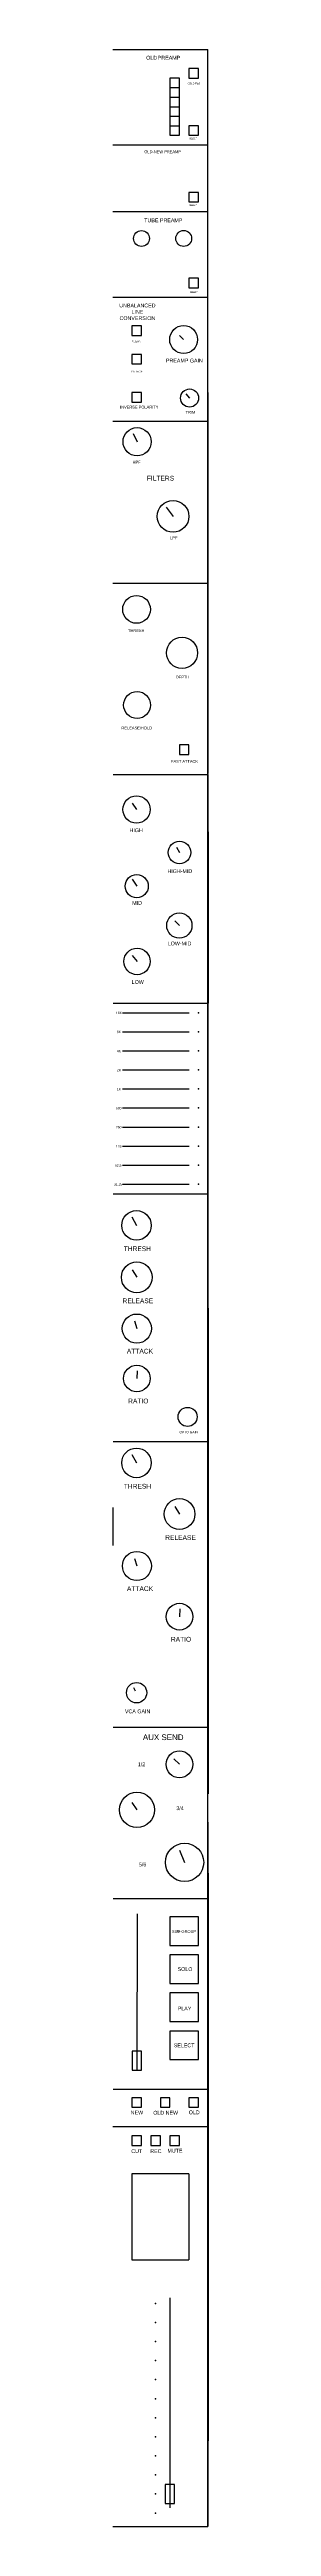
# Model space of a CAD drawing. Header units: inches. Extents: x 0 to 1600, y -1400 to 2600.
# Drawn here: x 700 to 800, y -1400 to 1200 of the extents above; entities that cross this region are included whole.
import ezdxf

# ---------------------------------------------------------------- set-up
doc = ezdxf.new("R2010")
doc.units = ezdxf.units.IN
doc.header["$MEASUREMENT"] = 0
doc.layers.get('0').update_dxf_attribs({"lineweight": 25, "true_color": 0xffffff})
doc.styles.add('textstyle100', font='')
doc.styles.add('textstyle117', font='')
doc.styles.add('textstyle132', font='')
doc.styles.add('textstyle150', font='')
doc.styles.add('textstyle166', font='')
doc.styles.add('textstyle17', font='')
doc.styles.add('textstyle182', font='')
doc.styles.add('textstyle214', font='')
doc.styles.add('textstyle229', font='')
doc.styles.add('textstyle246', font='')
doc.styles.add('textstyle261', font='')
doc.styles.add('textstyle278', font='')
doc.styles.add('textstyle293', font='')
doc.styles.add('textstyle310', font='')
doc.styles.add('textstyle325', font='')
doc.styles.add('textstyle341', font='')
doc.styles.add('textstyle357', font='')
doc.styles.add('textstyle373', font='')
doc.styles.add('textstyle38', font='')
doc.styles.add('textstyle388', font='')
doc.styles.add('textstyle404', font='')
doc.styles.add('textstyle421', font='')
doc.styles.add('textstyle436', font='')
doc.styles.add('textstyle453', font='')
doc.styles.add('textstyle469', font='')
doc.styles.add('textstyle485', font='')
doc.styles.add('textstyle49', font='')
doc.styles.add('textstyle501', font='')
doc.styles.add('textstyle517', font='')
doc.styles.add('textstyle533', font='')
doc.styles.add('textstyle549', font='')
doc.styles.add('textstyle565', font='')
doc.styles.add('textstyle581', font='')
doc.styles.add('textstyle597', font='')
doc.styles.add('textstyle6', font='')
doc.styles.add('textstyle613', font='')
doc.styles.add('textstyle628', font='')
doc.styles.add('textstyle645', font='')
doc.styles.add('textstyle661', font='')
doc.styles.add('textstyle677', font='')
doc.styles.add('textstyle693', font='')
doc.styles.add('textstyle70', font='')
doc.styles.add('textstyle710', font='')
doc.styles.add('textstyle725', font='')
doc.styles.add('textstyle741', font='')
doc.styles.add('textstyle756', font='')
doc.styles.add('textstyle773', font='')
doc.styles.add('textstyle790', font='')
doc.styles.add('textstyle806', font='')
doc.styles.add('textstyle822', font='')
doc.styles.add('textstyle837', font='')
doc.styles.add('textstyle85', font='')
doc.styles.add('textstyle853', font='')
doc.styles.add('textstyle869', font='')
doc.styles.add('textstyle885', font='')
doc.styles.add('textstyle900', font='')
doc.styles.add('textstyle921', font='')
doc.styles.add('textstyle937', font='')
doc.styles.add('textstyle954', font='')
doc.styles.get('textstyle100').set_extended_font_data('Liberation Sans')
doc.styles.get('textstyle117').set_extended_font_data('Liberation Sans')
doc.styles.get('textstyle132').set_extended_font_data('Liberation Sans')
doc.styles.get('textstyle150').set_extended_font_data('Liberation Sans')
doc.styles.get('textstyle166').set_extended_font_data('Liberation Sans')
doc.styles.get('textstyle17').set_extended_font_data('Liberation Sans')
doc.styles.get('textstyle182').set_extended_font_data('Liberation Sans')
doc.styles.get('textstyle214').set_extended_font_data('Liberation Sans')
doc.styles.get('textstyle229').set_extended_font_data('Liberation Sans')
doc.styles.get('textstyle246').set_extended_font_data('Liberation Sans')
doc.styles.get('textstyle261').set_extended_font_data('Liberation Sans')
doc.styles.get('textstyle278').set_extended_font_data('Liberation Sans')
doc.styles.get('textstyle293').set_extended_font_data('Liberation Sans')
doc.styles.get('textstyle310').set_extended_font_data('Liberation Sans')
doc.styles.get('textstyle325').set_extended_font_data('Liberation Sans')
doc.styles.get('textstyle341').set_extended_font_data('Liberation Sans')
doc.styles.get('textstyle357').set_extended_font_data('Liberation Sans')
doc.styles.get('textstyle373').set_extended_font_data('Liberation Sans')
doc.styles.get('textstyle38').set_extended_font_data('Liberation Sans')
doc.styles.get('textstyle388').set_extended_font_data('Liberation Sans')
doc.styles.get('textstyle404').set_extended_font_data('Liberation Sans')
doc.styles.get('textstyle421').set_extended_font_data('Liberation Sans')
doc.styles.get('textstyle436').set_extended_font_data('Liberation Sans')
doc.styles.get('textstyle453').set_extended_font_data('Liberation Sans')
doc.styles.get('textstyle469').set_extended_font_data('Liberation Sans')
doc.styles.get('textstyle485').set_extended_font_data('Liberation Sans')
doc.styles.get('textstyle49').set_extended_font_data('Liberation Sans')
doc.styles.get('textstyle501').set_extended_font_data('Liberation Sans')
doc.styles.get('textstyle517').set_extended_font_data('Liberation Sans')
doc.styles.get('textstyle533').set_extended_font_data('Liberation Sans')
doc.styles.get('textstyle549').set_extended_font_data('Liberation Sans')
doc.styles.get('textstyle565').set_extended_font_data('Liberation Sans')
doc.styles.get('textstyle581').set_extended_font_data('Liberation Sans')
doc.styles.get('textstyle597').set_extended_font_data('Liberation Sans')
doc.styles.get('textstyle6').set_extended_font_data('Liberation Sans')
doc.styles.get('textstyle613').set_extended_font_data('Liberation Sans')
doc.styles.get('textstyle628').set_extended_font_data('Liberation Sans')
doc.styles.get('textstyle645').set_extended_font_data('Liberation Sans')
doc.styles.get('textstyle661').set_extended_font_data('Liberation Sans')
doc.styles.get('textstyle677').set_extended_font_data('Liberation Sans')
doc.styles.get('textstyle693').set_extended_font_data('Liberation Sans')
doc.styles.get('textstyle70').set_extended_font_data('Liberation Sans')
doc.styles.get('textstyle710').set_extended_font_data('Liberation Sans')
doc.styles.get('textstyle725').set_extended_font_data('Liberation Sans')
doc.styles.get('textstyle741').set_extended_font_data('Liberation Sans')
doc.styles.get('textstyle756').set_extended_font_data('Liberation Sans')
doc.styles.get('textstyle773').set_extended_font_data('Liberation Sans')
doc.styles.get('textstyle790').set_extended_font_data('Liberation Sans')
doc.styles.get('textstyle806').set_extended_font_data('Liberation Sans')
doc.styles.get('textstyle822').set_extended_font_data('Liberation Sans')
doc.styles.get('textstyle837').set_extended_font_data('Liberation Sans')
doc.styles.get('textstyle85').set_extended_font_data('Liberation Sans')
doc.styles.get('textstyle853').set_extended_font_data('Liberation Sans')
doc.styles.get('textstyle869').set_extended_font_data('Liberation Sans')
doc.styles.get('textstyle885').set_extended_font_data('Liberation Sans')
doc.styles.get('textstyle900').set_extended_font_data('Liberation Sans')
doc.styles.get('textstyle921').set_extended_font_data('Liberation Sans')
doc.styles.get('textstyle937').set_extended_font_data('Liberation Sans')
doc.styles.get('textstyle954').set_extended_font_data('Liberation Sans')

msp = doc.modelspace()

# ---------------------------------------------------------------- linework, layer by layer
for p, q in [((700.2, 1200), (750.2, 1200)), ((750.2, 1200), (800.2, 1200)), ((800.2, 1100), (800.2, 1200)), ((800.2, -1400), (800.2, 1200)), ((760.2, 1170), (760.2, 1110)), ((770.2, 1170), (760.2, 1170)), ((770.2, 1110), (770.2, 1170)), ((780.2, 1180), (780.2, 1170)), ((790.2, 1180), (780.2, 1180)), ((780.2, 1170), (790.2, 1170)), ((790.2, 1170), (790.2, 1180)), ((760.2, 1160), (770.2, 1160)), ((760.2, 1150), (770.2, 1150)), ((760.2, 1140), (770.2, 1140)), ((760.2, 1130), (770.2, 1130)), ((760.2, 1120), (770.2, 1120)), ((780.2, 1120), (780.2, 1110)), ((790.2, 1120), (780.2, 1120)), ((790.2, 1110), (790.2, 1120)), ((700.2, 1100), (750.2, 1100)), ((750.2, 1100), (800.2, 1100)), ((760.2, 1110), (770.2, 1110)), ((780.2, 1110), (790.2, 1110)), ((800.2, 1030), (800.2, 1100)), ((780.2, 1050), (780.2, 1040)), ((790.2, 1050), (780.2, 1050)), ((780.2, 1040), (790.2, 1040)), ((790.2, 1040), (790.2, 1050)), ((700.2, 1030), (750.2, 1030)), ((750.2, 1030), (800.2, 1030)), ((800.2, 1000), (800.2, 1030)), ((800.2, 940), (800.2, 1000)), ((700.2, 940), (750.2, 940)), ((750.2, 940), (800.2, 940)), ((780.2, 960), (780.2, 950)), ((790.2, 960), (780.2, 960)), ((780.2, 950), (790.2, 950)), ((790.2, 950), (790.2, 960)), ((800.2, 840), (800.2, 940)), ((720.2, 910), (720.2, 900)), ((730.2, 910), (720.2, 910)), ((730.2, 900), (730.2, 910)), ((720.2, 900), (730.2, 900)), ((770.2, 900), (774.6, 895.6)), ((720.2, 880), (720.2, 870)), ((730.2, 880), (720.2, 880)), ((720.2, 870), (730.2, 870)), ((730.2, 870), (730.2, 880)), ((720.2, 840), (720.2, 830)), ((730.2, 840), (720.2, 840)), ((730.2, 830), (730.2, 840)), ((776.8, 838.7), (780.9, 834.2)), ((800.2, 840), (800.2, 440)), ((700.2, 810), (800.2, 810)), ((720.2, 830), (730.2, 830)), ((721.4, 797.1), (725.6, 788.3)), ((756.2, 719.7), (763.5, 710)), ((700.2, 640), (750.2, 640)), ((750.2, 640), (800.2, 640)), ((770.2, 470), (770.2, 460)), ((780.2, 470), (770.2, 470)), ((780.2, 460), (780.2, 470)), ((770.2, 460), (780.2, 460)), ((700.3, 439), (750.3, 439)), ((750.3, 439), (800.2, 439)), ((800.3, 379), (800.3, 439)), ((720.3, 409), (725, 402.3)), ((800.3, 379), (800.3, 199)), ((767.1, 362.6), (770.3, 357.1)), ((720.3, 329), (725.2, 321.8)), ((765.2, 285.4), (770.1, 280.5)), ((720.3, 249), (725.5, 242.8)), ((700.3, 199), (750.3, 199)), ((710.3, 189), (740.3, 189)), ((740.3, 189), (780.3, 189)), ((750.3, 199), (800.2, 199)), ((800.3, -1), (800.3, 199)), ((710.3, 169), (740.3, 169)), ((740.3, 169), (780.3, 169)), ((710.3, 149), (740.3, 149)), ((740.3, 149), (780.3, 149)), ((710.3, 129), (740.3, 129)), ((710.3, 109), (740.3, 109)), ((740.3, 129), (780.3, 129)), ((740.3, 109), (780.3, 109)), ((710.3, 89), (740.3, 89)), ((740.3, 89), (780.3, 89)), ((710.3, 69), (740.3, 69)), ((740.3, 69), (780.3, 69)), ((710.3, 49), (740.3, 49)), ((710.3, 29), (740.3, 29)), ((740.3, 49), (780.3, 49)), ((740.3, 29), (780.3, 29)), ((710.3, 9), (740.3, 9)), ((740.3, 9), (780.3, 9)), ((700.3, -1), (750.3, -1)), ((700.3, -1), (750.3, -1)), ((719.9, -25.3), (724.9, -34.3)), ((750.3, -1), (750.3, -1)), ((750.3, -1), (800.2, -1)), ((800.3, -81), (800.3, -1)), ((720.3, -81), (725.3, -88.8)), ((800.3, -111), (800.3, -81)), ((800.3, -121), (800.3, -101)), ((800.3, -121), (800.3, -451)), ((722.7, -134.5), (725.3, -142.6)), ((725.8, -186.8), (725.3, -195)), ((700.3, -261), (750.3, -261)), ((720, -274.6), (724.9, -283.6)), ((750.3, -261), (800.2, -261)), ((700.3, -360.3), (700.3, -330.3)), ((765.2, -329.5), (770.3, -337.3)), ((700.3, -370.3), (700.3, -350.3)), ((722.7, -383.8), (725.4, -391.8)), ((770.7, -436.8), (770.3, -445)), ((800.3, -451), (800.3, -561)), ((721.8, -519.3), (723.7, -523)), ((700.3, -561), (750.3, -561)), ((750.3, -561), (800.2, -561)), ((800.3, -561), (800.3, -631)), ((764.4, -594.3), (770.2, -600)), ((720.2, -640), (725.4, -647.8)), ((799.8, -633.7), (800.3, -741)), ((770.2, -690), (775.6, -702.9)), ((700.3, -741), (750.3, -741)), ((750.3, -741), (800.2, -741)), ((800.3, -741), (800.3, -941)), ((725.6, -757), (725.3, -921.1)), ((790.2, -760), (760.2, -760)), ((760.2, -760), (760.2, -790)), ((790.2, -790), (790.2, -760)), ((760.2, -790), (790.2, -790)), ((790.2, -800), (760.2, -800)), ((760.2, -800), (760.2, -830)), ((790.2, -830), (790.2, -800)), ((760.2, -830), (790.2, -830)), ((790.2, -840), (760.2, -840)), ((760.2, -840), (760.2, -870)), ((790.2, -870), (790.2, -840)), ((760.2, -870), (790.2, -870)), ((760.2, -880), (760.2, -910)), ((790.2, -880), (760.2, -880)), ((790.2, -910), (790.2, -880)), ((730.3, -901), (720.3, -901)), ((720.3, -901), (720.3, -911)), ((730.3, -921), (730.3, -901)), ((760.2, -910), (790.2, -910)), ((720.3, -911), (720.3, -921)), ((720.3, -921), (730.3, -921)), ((700.3, -941), (750.3, -941)), ((720.2, -950), (720.2, -960)), ((730.2, -950), (720.2, -950)), ((720.2, -960), (730.2, -960)), ((730.2, -960), (730.2, -950)), ((750.2, -950), (750.2, -960)), ((760.2, -950), (750.2, -950)), ((750.2, -960), (760.2, -960)), ((750.3, -941), (750.3, -941)), ((750.3, -941), (800.2, -941)), ((760.2, -960), (760.2, -950)), ((780.2, -950), (780.2, -960)), ((790.2, -950), (780.2, -950)), ((780.2, -960), (790.2, -960)), ((790.2, -960), (790.2, -950)), ((800.3, -941), (800.3, -1221)), ((700.2, -980), (800.2, -980)), ((720.2, -990), (720.2, -1000)), ((730.2, -990), (720.2, -990)), ((720.2, -1000), (730.2, -1000)), ((730.2, -1000), (730.2, -990)), ((740.2, -990), (740.2, -1000)), ((750.2, -990), (740.2, -990)), ((740.2, -1000), (750.2, -1000)), ((750.2, -1000), (750.2, -990)), ((760.2, -990), (760.2, -1000)), ((770.2, -990), (760.2, -990)), ((760.2, -1000), (770.2, -1000)), ((770.2, -1000), (770.2, -990)), ((780.2, -1030), (720.2, -1030)), ((720.2, -1030), (720.2, -1120)), ((780.2, -1030), (780.2, -1120)), ((720.2, -1120), (780.2, -1120)), ((760.2, -1160), (760.2, -1380.5)), ((800.3, -1221), (800.2, -1400)), ((755, -1355.9), (755, -1375.9)), ((765, -1355.9), (755, -1355.9)), ((755, -1375.9), (765, -1375.9)), ((765, -1375.9), (765, -1355.9)), ((700.2, -1400), (800.2, -1400))]:
    msp.add_line(p, q)
for centre, radius in [((730.2, 1001.7), 8.34), ((774.7, 1001.7), 8.35), ((774.6, 895.6), 14.7), ((780.9, 834.2), 9.49), ((725.6, 788.3), 14.8), ((763.5, 710), 16.7), ((725, 612.3), 14.6), ((772.9, 566.7), 16.4), ((725.6, 511.9), 14.2), ((725, 402.3), 14.3), ((770.3, 357.1), 11.9), ((725.2, 321.8), 12.2), ((770.1, 280.5), 13.3), ((725.5, 242.8), 13.9), ((724.9, -34.3), 15.5), ((725.3, -88.8), 16.2), ((725.3, -142.6), 15.3), ((725.3, -195), 14), ((778.8, -235.3), 10), ((724.9, -283.6), 15.5), ((770.3, -337.3), 16.2), ((725.4, -391.8), 15.3), ((770.3, -445), 14), ((725.1, -524.8), 10.7), ((770.2, -600), 14.1), ((725.4, -647.8), 18.5), ((775.6, -702.9), 20.1)]:
    msp.add_circle(centre, radius)
for p in [(790.3, 189), (790.3, 169), (790.3, 149), (790.3, 129), (790.3, 109), (790.3, 89), (790.3, 69), (790.3, 49), (790.3, 29), (790.3, 9), (745, -1165.9), (745, -1185.9), (745, -1205.9), (745, -1225.9), (745, -1245.9), (745, -1265.9), (745, -1285.9), (745, -1305.9), (745, -1325.9), (745, -1345.9), (745, -1365.9), (745, -1385.9)]:
    msp.add_point(p)

# ---------------------------------------------------------------- texts
at = {"char_height": 1}
for s, insert, attachment_point, style in [('\\C7;\\H4;OLD\\H2; \\H4;PREAMP', (753.1, 1191.4), 5, 'textstyle229'), ('\\C7;\\H2;-20dB Pad', (785.1, 1164.5), 5, 'textstyle214'), ('\\C7;\\H3;OLD-NEW PREAMP', (752.5, 1092.7), 5, 'textstyle70'), ('\\C7;\\H1.5;SELECT', (784.6, 1106.6), 5, 'textstyle869'), ('\\C7;\\H4;TUBE PREAMP', (753.2, 1020.7), 5, 'textstyle900'), ('\\C7;\\H1.5;SELECT', (784.6, 1036.6), 5, 'textstyle853'), ('\\C7;\\H1.5;SELECT', (785.2, 945.3), 5, 'textstyle885'), ('\\C7;\\H4;UNBALANCED\\PLINE \\PCONVERSION', (725.9, 924.7), 5, 'textstyle710'), ('\\C7;\\H2;CLEAN', (725, 893.8), 5, 'textstyle741'), ('\\C7;\\H2;VINTAGE', (725.2, 862), 5, 'textstyle756'), ('\\C7;\\H4;PREAMP GAIN', (756, 875.5), 1, 'textstyle341'), ('\\C7;\\H3;INVERSE POLARITY', (707.7, 826.2), 1, 'textstyle310'), ('\\C7;\\H3;TRIM', (776.6, 820.7), 1, 'textstyle357'), ('\\C7;\\H3;HPF', (725.1, 766.9), 5, 'textstyle182'), ('\\C7;\\H5;FILTERS', (750.2, 750), 5, 'textstyle166'), ('\\C7;\\H3;LPF', (764.2, 687.5), 5, 'textstyle150'), ('\\C7;\\H3;THRESH', (724.7, 590), 5, 'textstyle85'), ('\\C7;\\H3;DEPTH', (773.5, 541.3), 5, 'textstyle100'), ('\\C7;\\H3;RELEASE/HOLD', (725.2, 487.8), 5, 'textstyle132'), ('\\C7;\\H3;FAST ATTACK', (775.6, 452.8), 5, 'textstyle117'), ('\\C7;\\H4;HIGH', (724.6, 380.5), 5, 'textstyle773'), ('\\C7;\\H4;HIGH-MID', (770.6, 337.5), 5, 'textstyle806'), ('\\C7;\\H4;MID', (725.6, 304.2), 5, 'textstyle790'), ('\\C7;\\H4;LOW-MID', (770.3, 261.6), 5, 'textstyle837'), ('\\C7;\\H4;LOW', (726.3, 221.2), 5, 'textstyle822'), ('\\C7;\\H2.5;16K', (703.3, 190), 1, 'textstyle628'), ('\\C7;\\H2.5;8K', (704.3, 170), 1, 'textstyle661'), ('\\C7;\\H2.5;4K', (704.3, 150), 1, 'textstyle645'), ('\\C7;\\H2.5;2K', (704.3, 130), 1, 'textstyle693'), ('\\C7;\\H2.5;1K', (704.3, 110), 1, 'textstyle677'), ('\\C7;\\H2.5;500', (703.3, 90), 1, 'textstyle565'), ('\\C7;\\H2.5;250', (703.3, 70), 1, 'textstyle549'), ('\\C7;\\H2.5;62.5', (702.3, 30), 1, 'textstyle581'), ('\\C7;\\H2.5;125', (703.3, 50), 1, 'textstyle597'), ('\\C7;\\H2.5;31.25', (701.3, 10), 1, 'textstyle613'), ('\\H5;THRESH', (711.5, -56.3), 1, 'textstyle469'), ('\\H5;RELEASE', (710.3, -111), 1, 'textstyle501'), ('\\H5;ATTACK', (714.8, -163.8), 1, 'textstyle533'), ('\\H5;RATIO', (716.2, -216.1), 1, 'textstyle421'), ('\\C7;\\H2.5;OPTO GAIN', (770.2, -250), 1, 'textstyle725'), ('\\H5;THRESH', (711.6, -305.6), 1, 'textstyle436'), ('\\H5;RELEASE', (755.2, -359.5), 1, 'textstyle453'), ('\\H5;ATTACK', (714.9, -413.1), 1, 'textstyle485'), ('\\H5;RATIO', (761.2, -466.2), 1, 'textstyle517'), ('\\C7;\\H4;VCA GAIN', (712.8, -542.4), 1, 'textstyle325'), ('\\C7;\\H6;AUX SEND', (753.1, -571.6), 5, 'textstyle246'), ('\\C7;\\H4;1/2', (730.2, -600), 5, 'textstyle278'), ('\\C7;\\H4;3/4', (770.8, -646.1), 5, 'textstyle293'), ('\\C7;\\H4;5/6', (731.4, -705.2), 5, 'textstyle261'), ('\\C2;\\H3;SUB-GROUP', (762.3, -773.9), 1, 'textstyle404'), ('\\C6;\\H4;SOLO', (768.3, -812.9), 1, 'textstyle388'), ('\\C7;\\H4;PLAY', (768.4, -854.3), 1, 'textstyle17'), ('\\C4;\\H4;SELECT', (764.2, -893), 1, 'textstyle373'), ('\\C7;\\H4;NEW', (718.9, -963.5), 1, 'textstyle921'), ('\\C7;\\H4;OLD NEW', (742.6, -963.7), 1, 'textstyle937'), ('\\C7;\\H4;OLD', (780, -963.3), 1, 'textstyle954'), ('\\C7;\\H4;CUT', (719.5, -1004), 1, 'textstyle6'), ('\\C7;\\H4;REC', (739.5, -1004), 1, 'textstyle38'), ('\\C7;\\H4;MUTE', (757.5, -1003.6), 1, 'textstyle49')]:
    msp.add_mtext(s, dxfattribs=dict(at, insert=insert, attachment_point=attachment_point, style=style))

doc.saveas('drawing.dxf')
